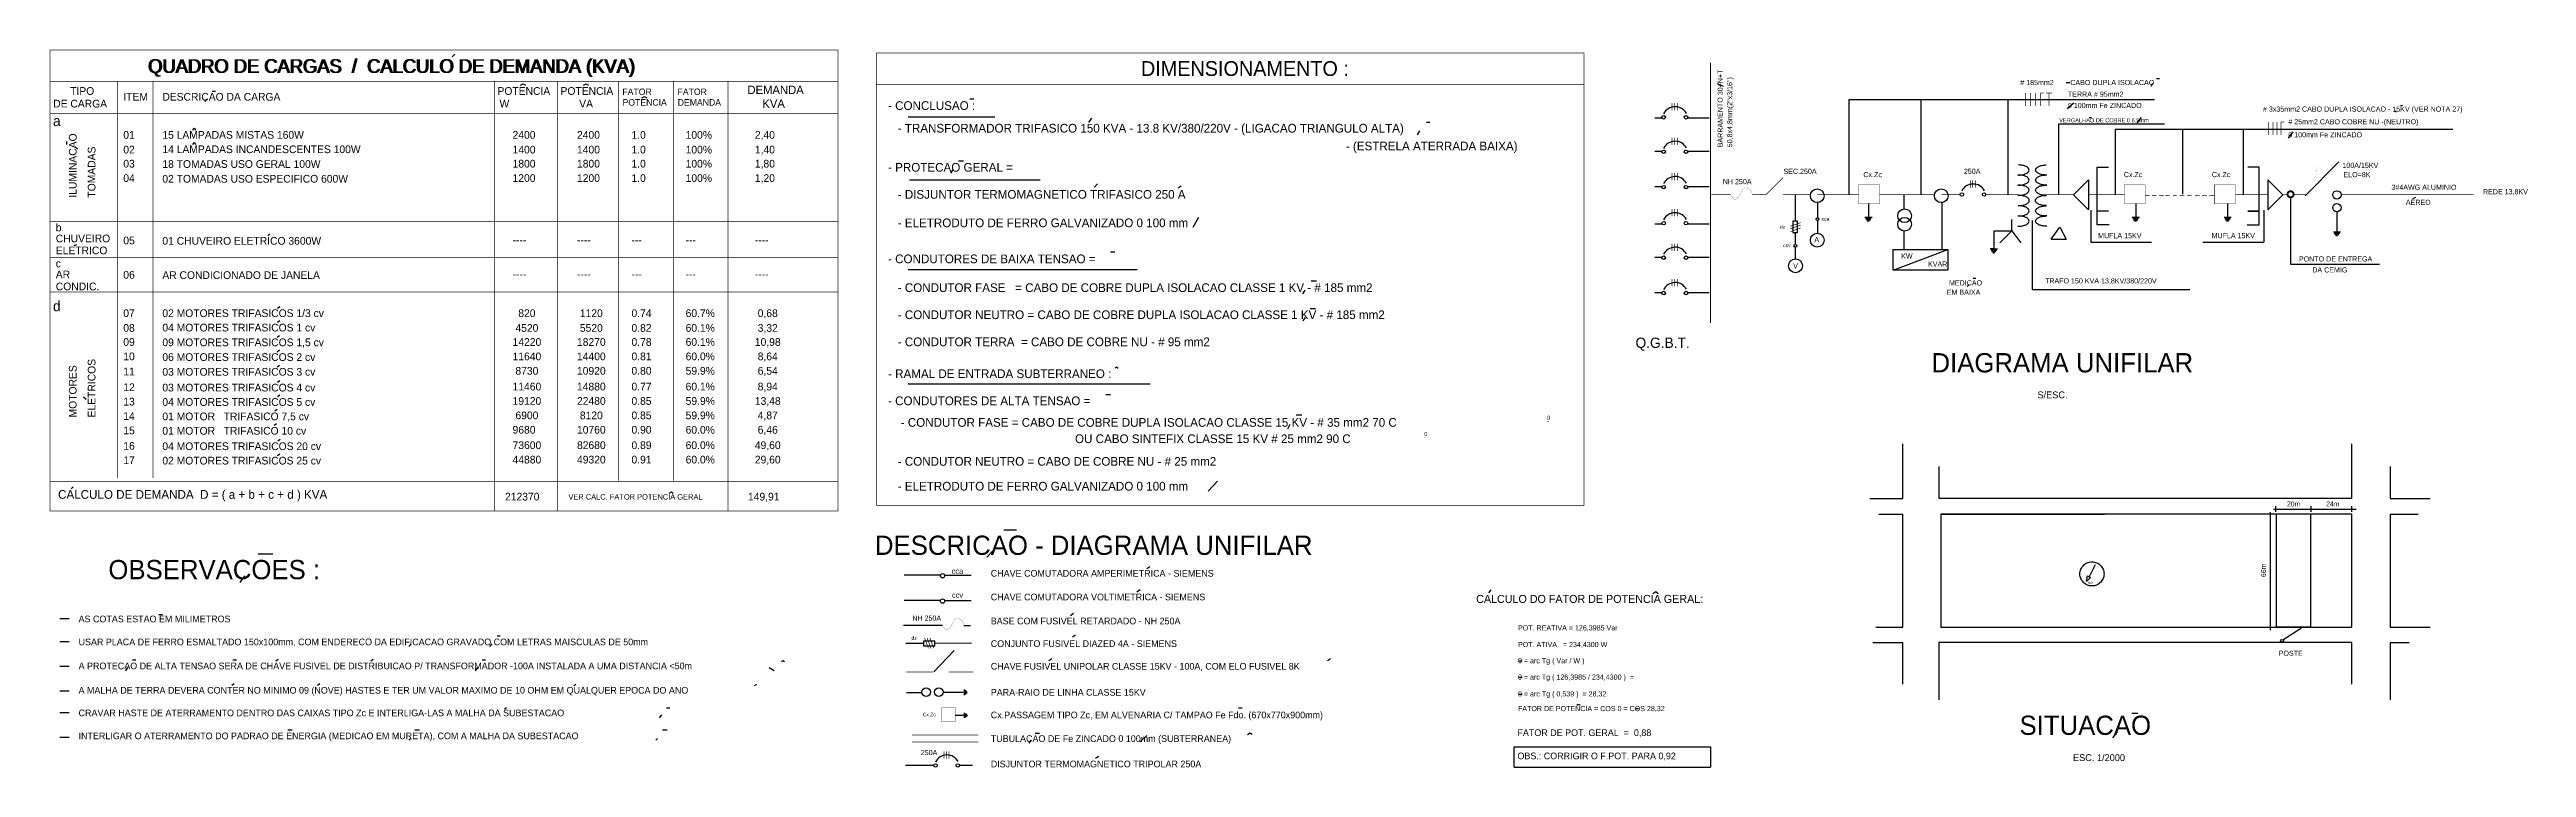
# Model space of a CAD drawing. Extents: x 0.013 to 0.842, y 0.009 to 0.544.
# Drawn here: x 0.013 to 0.735, y 0.335 to 0.544 of the extents above; entities that cross this region are included whole.
import ezdxf

# ---------------------------------------------------------------- set-up
doc = ezdxf.new("R2010")
doc.units = 0
doc.header["$LTSCALE"] = 250
doc.header["$MEASUREMENT"] = 0
doc.linetypes.add('DASHED', pattern=[0.75, 0.5, -0.25])
doc.layers.add('DETALHES-DIVERSOS', color=7, linetype='CONTINUOUS')
doc.styles.add('ROMANS', font='TXT', dxfattribs={"height": 100})

msp = doc.modelspace()

# ---------------------------------------------------------------- texts
at = {"layer": 'DETALHES-DIVERSOS', "style": 'ROMANS'}
for s, height, p in [('QUADRO DE CARGAS  /  CALCULO DE DEMANDA (KVA)', 0.004, (0.04122, 0.53723)), ('QUADRO DE CARGAS  /  CALCULO DE DEMANDA (KVA)', 0.004, (0.04142, 0.53723)), ('QUADRO DE CARGAS  /  CALCULO DE DEMANDA (KVA)', 0.004, (0.04162, 0.53723)), ('DIMENSIONAMENTO :', 0.00432, (0.33113, 0.53634)), ('# 185mm2', 0.0015, (0.58772, 0.53368)), ('CABO DUPLA ISOLACAO', 0.0015, (0.60232, 0.53368)), ('DE CARGA', 0.00225, (0.01369, 0.52714)), ('TIPO ', 0.00225, (0.01864, 0.53083)), ('ITEM', 0.00225, (0.03414, 0.52913)), ('DESCRICAO DA CARGA', 0.00225, (0.04554, 0.52913)), ('POTENCIA', 0.00225, (0.14334, 0.53083)), ('    W', 0.00225, (0.14059, 0.52714)), ('POTENCIA', 0.00225, (0.16174, 0.53083)), ('VA', 0.00225, (0.16719, 0.52714)), ('FATOR', 0.00189, (0.17978, 0.53078)), ('POTENCIA', 0.00189, (0.17983, 0.52768)), ('FATOR', 0.00189, (0.19588, 0.53078)), ('DEMANDA', 0.00189, (0.19593, 0.52768)), ('DEMANDA', 0.002457, (0.21628, 0.53106)), ('KVA', 0.002457, (0.22063, 0.52704)), ('- CONCLUSAO :', 0.002535, (0.25731, 0.52643)), ('TERRA # 95mm2', 0.0015, (0.60162, 0.53028)), ('0 100mm Fe ZINCADO', 0.0015, (0.60162, 0.52698)), ('a', 0.003, (0.01362, 0.52173)), ('   - TRANSFORMADOR TRIFASICO 150 KVA - 13.8 KV/380/220V - (LIGACAO TRIANGULO ALTA)', 0.002535, (0.25731, 0.51983)), ('VERGALHAO DE COBRE 0 6,5mm', 0.0011907, (0.59909, 0.52281)), ('# 3x35mm2 CABO DUPLA ISOLACAO - 15KV (VER NOTA 27)', 0.0015, (0.65854, 0.52593)), ('# 25mm2 CABO COBRE NU -(NEUTRO)', 0.0015, (0.66594, 0.52223)), ('01', 0.00225, (0.03414, 0.51803)), ('02', 0.00225, (0.03414, 0.51373)), ('15 LAMPADAS MISTAS 160W', 0.00225, (0.04554, 0.51803)), ('14 LAMPADAS INCANDESCENTES 100W', 0.00225, (0.04554, 0.51383)), ('2400', 0.00225, (0.14774, 0.51803)), ('1400', 0.00225, (0.14774, 0.51373)), ('2400', 0.00225, (0.16654, 0.51803)), ('1400', 0.00225, (0.16654, 0.51373)), ('1.0', 0.00225, (0.18244, 0.51803)), ('1.0', 0.00225, (0.18244, 0.51373)), ('100%', 0.00225, (0.19824, 0.51803)), ('100%', 0.00225, (0.19824, 0.51373)), ('2,40', 0.00225, (0.21844, 0.51803)), ('1,40', 0.00225, (0.21844, 0.51373)), ('- (ESTRELA ATERRADA BAIXA)', 0.002535, (0.39091, 0.51463)), ('0 100mm Fe ZINCADO', 0.0015, (0.66594, 0.51843)), ('03', 0.00225, (0.03414, 0.50963)), ('04', 0.00225, (0.03414, 0.50543)), ('02 TOMADAS USO ESPECIFICO 600W', 0.00225, (0.04554, 0.50523)), ('18 TOMADAS USO GERAL 100W', 0.00225, (0.04554, 0.50953)), ('1800', 0.00225, (0.14774, 0.50963)), ('1200', 0.00225, (0.14774, 0.50543)), ('1800', 0.00225, (0.16654, 0.50963)), ('1200', 0.00225, (0.16654, 0.50543)), ('1.0', 0.00225, (0.18244, 0.50963)), ('1.0', 0.00225, (0.18244, 0.50543)), ('100%', 0.00225, (0.19824, 0.50963)), ('100%', 0.00225, (0.19824, 0.50543)), ('1,80', 0.00225, (0.21844, 0.50963)), ('1,20', 0.00225, (0.21844, 0.50543)), ('- PROTECAO GERAL =', 0.002535, (0.25731, 0.50843)), ('NH 250A', 0.0015, (0.5009, 0.50478)), ('SEC.250A', 0.0015, (0.51862, 0.50778)), ('Cx.Zc', 0.0015, (0.54194, 0.50683)), ('250A', 0.0015, (0.57127, 0.50778)), ('Cx.Zc', 0.0015, (0.61794, 0.50683)), ('Cx.Zc', 0.0015, (0.64364, 0.50683)), ('100A/15KV', 0.0015, (0.68173, 0.50952)), ('ELO=8K', 0.0015, (0.68203, 0.50682)), ('   - DISJUNTOR TERMOMAGNETICO TRIFASICO 250 A', 0.002535, (0.25731, 0.50053)), ('3#4AWG ALUMINIO', 0.0015, (0.69604, 0.50313)), ('AEREO', 0.0015, (0.70024, 0.49873)), ('REDE 13,8KV', 0.0015, (0.72274, 0.50183)), ('b', 0.00225, (0.01444, 0.49103)), ('   - ELETRODUTO DE FERRO GALVANIZADO 0 100 mm', 0.002535, (0.25731, 0.49223)), ('dz', 0.00105, (0.51757, 0.4918)), ('cca', 0.00105, (0.52973, 0.49414)), ('CHUVEIRO', 0.00225, (0.01444, 0.48783)), ('ELETRICO', 0.00225, (0.01444, 0.48433)), ('05', 0.00225, (0.03414, 0.48723)), ('01 CHUVEIRO ELETRICO 3600W', 0.00225, (0.04554, 0.48713)), ('----', 0.00225, (0.14774, 0.4874)), ('----', 0.00225, (0.16654, 0.4874)), ('---', 0.00225, (0.18244, 0.4874)), ('---', 0.00225, (0.19824, 0.4874)), ('----', 0.00225, (0.21844, 0.4874)), ('- CONDUTORES DE BAIXA TENSAO = ', 0.002535, (0.25731, 0.48173)), ('ccv', 0.00105, (0.51852, 0.48641)), ('A', 0.0015, (0.52764, 0.48783)), ('KW', 0.0015, (0.55296, 0.48307)), ('MUFLA 15KV', 0.0015, (0.61044, 0.48903)), ('MUFLA 15KV', 0.0015, (0.64354, 0.48903)), ('AR', 0.00225, (0.01444, 0.47733)), ('c', 0.00225, (0.01444, 0.48053)), ('06', 0.00225, (0.03414, 0.47723)), ('AR CONDICIONADO DE JANELA', 0.00225, (0.04554, 0.47713)), ('----', 0.00225, (0.14774, 0.47743)), ('----', 0.00225, (0.16654, 0.47743)), ('---', 0.00225, (0.18244, 0.47743)), ('---', 0.00225, (0.19824, 0.47743)), ('----', 0.00225, (0.21844, 0.47743)), ('V', 0.0015, (0.52145, 0.48018)), ('KVAR', 0.0015, (0.5608, 0.48073)), ('TRAFO 150 KVA 13,8KV/380/220V', 0.0015, (0.59494, 0.47583)), ('PONTO DE ENTREGA', 0.0015, (0.66904, 0.48223)), ('DA CEMIG', 0.0015, (0.67294, 0.47903)), ('d', 0.003, (0.01362, 0.46773)), ('CONDIC.', 0.00225, (0.01444, 0.47383)), ('   - CONDUTOR FASE   = CABO DE COBRE DUPLA ISOLACAO CLASSE 1 KV - # 185 mm2', 0.002535, (0.25731, 0.47333)), ('EM BAIXA', 0.0015, (0.56628, 0.47252)), ('MEDICAO', 0.0015, (0.56692, 0.47524)), ('07', 0.00225, (0.03414, 0.46603)), ('08', 0.00225, (0.03414, 0.46173)), ('02 MOTORES TRIFASICOS 1/3 cv', 0.00225, (0.04554, 0.46603)), ('04 MOTORES TRIFASICOS 1 cv', 0.00225, (0.04554, 0.46183)), (' 4520', 0.00225, (0.14774, 0.46173)), ('  820', 0.00225, (0.14774, 0.46603)), (' 5520', 0.00225, (0.16654, 0.46173)), (' 1120', 0.00225, (0.16654, 0.46603)), ('0.74', 0.00225, (0.18244, 0.46603)), ('0.82', 0.00225, (0.18244, 0.46173)), ('60.7%', 0.00225, (0.19824, 0.46603)), ('60.1%', 0.00225, (0.19824, 0.46173)), (' 0,68', 0.00225, (0.21844, 0.46603)), (' 3,32', 0.00225, (0.21844, 0.46173)), ('   - CONDUTOR NEUTRO = CABO DE COBRE DUPLA ISOLACAO CLASSE 1 KV - # 185 mm2', 0.002535, (0.25731, 0.46543)), ('09', 0.00225, (0.03414, 0.45763)), ('10', 0.00225, (0.03414, 0.45343)), ('09 MOTORES TRIFASICOS 1,5 cv', 0.00225, (0.04554, 0.45753)), ('06 MOTORES TRIFASICOS 2 cv', 0.00225, (0.04554, 0.45323)), ('14220', 0.00225, (0.14774, 0.45763)), ('11640', 0.00225, (0.14774, 0.45343)), ('18270', 0.00225, (0.16654, 0.45763)), ('14400', 0.00225, (0.16654, 0.45343)), ('0.78', 0.00225, (0.18244, 0.45763)), ('0.81', 0.00225, (0.18244, 0.45343)), ('60.1%', 0.00225, (0.19824, 0.45763)), ('60.0%', 0.00225, (0.19824, 0.45343)), ('10,98', 0.00225, (0.21844, 0.45763)), (' 8,64', 0.00225, (0.21844, 0.45343)), ('   - CONDUTOR TERRA  = CABO DE COBRE NU - # 95 mm2', 0.002535, (0.25731, 0.45753)), ('Q.G.B.T.', 0.003, (0.47544, 0.45703)), ('DIAGRAMA UNIFILAR', 0.005616, (0.56181, 0.44989)), ('11', 0.00225, (0.03414, 0.44903)), ('03 MOTORES TRIFASICOS 3 cv', 0.00225, (0.04554, 0.44893)), (' 8730', 0.00225, (0.14774, 0.44923)), ('10920', 0.00225, (0.16654, 0.44923)), ('0.80', 0.00225, (0.18244, 0.44923)), ('59.9%', 0.00225, (0.19824, 0.44923)), (' 6,54', 0.00225, (0.21844, 0.44923)), ('- RAMAL DE ENTRADA SUBTERRANEO :', 0.002535, (0.25731, 0.44823)), ('12', 0.00225, (0.03414, 0.44443)), ('13', 0.00225, (0.03414, 0.44023)), ('03 MOTORES TRIFASICOS 4 cv', 0.00225, (0.04554, 0.44433)), ('04 MOTORES TRIFASICOS 5 cv', 0.00225, (0.04554, 0.44013)), ('11460', 0.00225, (0.14774, 0.44463)), ('19120', 0.00225, (0.14774, 0.44043)), ('22480', 0.00225, (0.16654, 0.44043)), ('14880', 0.00225, (0.16654, 0.44463)), ('0.77', 0.00225, (0.18244, 0.44463)), ('0.85', 0.00225, (0.18244, 0.44043)), ('59.9%', 0.00225, (0.19824, 0.44043)), ('60.1%', 0.00225, (0.19824, 0.44463)), ('13,48', 0.00225, (0.21844, 0.44043)), (' 8,94', 0.00225, (0.21844, 0.44463)), ('- CONDUTORES DE ALTA TENSAO = ', 0.002535, (0.25731, 0.44033)), ('S/ESC.', 0.002, (0.59275, 0.44233)), ('14', 0.00225, (0.03414, 0.43603)), ('15', 0.00225, (0.03414, 0.43183)), ('01 MOTOR   TRIFASICO 7,5 cv', 0.00225, (0.04554, 0.43593)), ('01 MOTOR   TRIFASICO 10 cv', 0.00225, (0.04554, 0.43173)), ('9680', 0.00225, (0.14774, 0.43203)), (' 6900', 0.00225, (0.14774, 0.43623)), ('10760', 0.00225, (0.16654, 0.43203)), (' 8120', 0.00225, (0.16654, 0.43623)), ('0.85', 0.00225, (0.18244, 0.43623)), ('0.90', 0.00225, (0.18244, 0.43203)), ('59.9%', 0.00225, (0.19824, 0.43623)), ('60.0%', 0.00225, (0.19824, 0.43203)), (' 4,87', 0.00225, (0.21844, 0.43623)), (' 6,46', 0.00225, (0.21844, 0.43203)), ('   - CONDUTOR FASE = CABO DE COBRE DUPLA ISOLACAO CLASSE 15 KV - # 35 mm2 70 C ', 0.002535, (0.25818, 0.43403)), ('0', 0.0012, (0.44961, 0.43606)), ('-', 0.0012, (0.44963, 0.43517)), ('16', 0.00225, (0.03414, 0.42733)), ('04 MOTORES TRIFASICOS 20 cv', 0.00225, (0.04554, 0.42723)), ('73600', 0.00225, (0.14774, 0.42753)), ('82680', 0.00225, (0.16654, 0.42753)), ('0.89', 0.00225, (0.18244, 0.42753)), ('60.0%', 0.00225, (0.19824, 0.42753)), ('49,60', 0.00225, (0.21844, 0.42753)), ('OU CABO SINTEFIX CLASSE 15 KV # 25 mm2 90 C', 0.002535, (0.31188, 0.42927)), ('-', 0.0012, (0.41371, 0.43042)), ('0', 0.0012, (0.41379, 0.43131)), ('17', 0.00225, (0.03414, 0.42313)), ('02 MOTORES TRIFASICOS 25 cv', 0.00225, (0.04554, 0.42303)), ('44880', 0.00225, (0.14774, 0.42333)), ('49320', 0.00225, (0.16654, 0.42333)), ('0.91', 0.00225, (0.18244, 0.42333)), ('60.0%', 0.00225, (0.19824, 0.42333)), ('29,60', 0.00225, (0.21844, 0.42333)), ('   - CONDUTOR NEUTRO = CABO DE COBRE NU - # 25 mm2', 0.002535, (0.25731, 0.42267)), ('CALCULO DE DEMANDA  D = ( a + b + c + d ) KVA', 0.002535, (0.01511, 0.41303)), ('212370', 0.00225, (0.14554, 0.41253)), ('VER CALC. FATOR POTENCIA GERAL', 0.001575, (0.16403, 0.4128)), ('149,91', 0.00225, (0.21644, 0.41253)), ('   - ELETRODUTO DE FERRO GALVANIZADO 0 100 mm', 0.002535, (0.25731, 0.41543)), ('20m', 0.00144, (0.66555, 0.4108)), ('24m', 0.00144, (0.67699, 0.4108)), ('DESCRICAO - DIAGRAMA UNIFILAR', 0.005616, (0.25349, 0.39667)), ('OBSERVACOES :', 0.005616, (0.02979, 0.38957)), ('cca', 0.001575, (0.27588, 0.39115)), ('CHAVE COMUTADORA AMPERIMETRICA - SIEMENS', 0.00195, (0.28729, 0.39031)), ('ccv', 0.001575, (0.27596, 0.38415)), ('CHAVE COMUTADORA VOLTIMETRICA - SIEMENS', 0.00195, (0.28729, 0.38341)), ('CALCULO DO FATOR DE POTENCIA GERAL:', 0.00234, (0.42894, 0.38265)), ('N.M.', 0.0006, (0.60741, 0.38828)), ('AS COTAS ESTAO EM MILIMETROS', 0.00195, (0.02109, 0.37701)), ('NH 250A', 0.0015, (0.2644, 0.37748)), ('BASE COM FUSIVEL RETARDADO - NH 250A', 0.00195, (0.28729, 0.37641)), ('POT. REATIVA = 126,3985 Var', 0.0015, (0.44114, 0.37463)), ('USAR PLACA DE FERRO ESMALTADO 150x100mm, COM ENDERECO DA EDIFICACAO GRAVADO COM LETRAS MAISCULAS DE 50mm', 0.00195, (0.02109, 0.37031)), ('dz', 0.00105, (0.26415, 0.3719)), ('CONJUNTO FUSIVEL DIAZED 4A - SIEMENS', 0.00195, (0.28729, 0.36981)), ('POT. ATIVA   = 234,4300 W', 0.0015, (0.44114, 0.36978)), ('POSTE ', 0.0015, (0.66314, 0.36723)), ('A PROTECAO DE ALTA TENSAO SERA DE CHAVE FUSIVEL DE DISTRIBUICAO P/ TRANSFORMADOR -100A INSTALADA A UMA DISTANCIA <50m', 0.00195, (0.02109, 0.36331)), ('CHAVE FUSIVEL UNIPOLAR CLASSE 15KV - 100A, COM ELO FUSIVEL 8K', 0.00195, (0.28729, 0.36321)), ('0 = arc Tg ( Var / W )', 0.0015, (0.44114, 0.36506)), ('0 = arc Tg ( 126,3985 / 234,4300 )  = ', 0.0015, (0.44114, 0.36028)), ('A MALHA DE TERRA DEVERA CONTER NO MINIMO 09 (NOVE) HASTES E TER UM VALOR MAXIMO DE 10 OHM EM QUALQUER EPOCA DO ANO', 0.00195, (0.02109, 0.35621)), ('PARA-RAIO DE LINHA CLASSE 15KV', 0.00195, (0.28729, 0.35561)), ('0 = arc Tg ( 0,539 )  = 28,32', 0.0015, (0.44114, 0.35539)), ('CRAVAR HASTE DE ATERRAMENTO DENTRO DAS CAIXAS TIPO Zc E INTERLIGA-LAS A MALHA DA SUBESTACAO', 0.00195, (0.02109, 0.34961)), ('Cx.Zc', 0.00105, (0.26745, 0.34959)), ('Cx.PASSAGEM TIPO Zc, EM ALVENARIA C/ TAMPAO Fe Fdo. (670x770x900mm)', 0.00195, (0.28729, 0.34901)), ('FATOR DE POTENCIA = COS 0 = COS 28,32', 0.0015, (0.44114, 0.3511)), ('SITUACAO', 0.005616, (0.5875, 0.34417)), ('INTERLIGAR O ATERRAMENTO DO PADRAO DE ENERGIA (MEDICAO EM MURETA), COM A MALHA DA SUBESTACAO', 0.00195, (0.02109, 0.34291)), ('250A', 0.0015, (0.26687, 0.33828)), ('TUBULACAO DE Fe ZINCADO 0 100mm (SUBTERRANEA)', 0.00195, (0.28729, 0.34211)), ('FATOR DE POT. GERAL  =  0,88', 0.00195, (0.44099, 0.34383)), ('DISJUNTOR TERMOMAGNETICO TRIPOLAR 250A', 0.00195, (0.28729, 0.33471)), ('OBS.: CORRIGIR O F.POT. PARA 0,92', 0.00195, (0.44099, 0.33707)), ('ESC. 1/2000', 0.002, (0.60312, 0.33654))]:
    msp.add_text(s, height=height, dxfattribs=at).set_placement(p)
for s, height, p in [('BARRAMENTO 30+N+T', 0.0015, (0.50089, 0.51552)), ('50,8x4,8mm(2"x3/16")', 0.0015, (0.50369, 0.51552)), ('ILUMINACAO', 0.00225, (0.02052, 0.50086)), ('TOMADAS', 0.00225, (0.02602, 0.50086)), ('MOTORES', 0.00225, (0.02052, 0.43676)), ('ELETRICOS', 0.00225, (0.02602, 0.43676)), ('66m', 0.00144, (0.65941, 0.39021))]:
    msp.add_text(s, height=height, rotation=90, dxfattribs=at).set_placement(p)

# ---------------------------------------------------------------- linework, layer by layer
at = {"layer": 'DETALHES-DIVERSOS'}
for p, q in [((0.13012, 0.54193), (0.13087, 0.54268)), ((0.62744, 0.53563), (0.62834, 0.53563)), ((0.05842, 0.52953), (0.05792, 0.52893)), ((0.06012, 0.53193), (0.06102, 0.53193)), ((0.15002, 0.53363), (0.15082, 0.53403)), ((0.15082, 0.53403), (0.15152, 0.53363)), ((0.16842, 0.53363), (0.16922, 0.53403)), ((0.16922, 0.53403), (0.16992, 0.53363)), ((0.18542, 0.52993), (0.18622, 0.53033)), ((0.18622, 0.53033), (0.18692, 0.52993)), ((0.28122, 0.52963), (0.28232, 0.52963)), ((0.49922, 0.53413), (0.501, 0.5334)), ((0.53774, 0.50173), (0.53774, 0.52943)), ((0.53774, 0.52943), (0.62694, 0.52943)), ((0.55884, 0.50173), (0.55884, 0.52943)), ((0.58414, 0.50173), (0.58414, 0.52943)), ((0.60114, 0.53443), (0.60214, 0.53443)), ((0.60334, 0.52843), (0.60144, 0.52673)), ((0.62634, 0.53413), (0.62584, 0.53323)), ((0.69869, 0.52773), (0.69929, 0.52773)), ((0.05442, 0.52053), (0.05482, 0.52123)), ((0.05482, 0.52123), (0.05522, 0.52053)), ((0.26322, 0.52443), (0.28852, 0.52443)), ((0.31592, 0.52273), (0.31682, 0.52403)), ((0.41444, 0.52284), (0.41544, 0.52284)), ((0.48304, 0.52403), (0.48104, 0.52403)), ((0.49694, 0.52403), (0.49054, 0.52403)), ((0.59894, 0.51713), (0.59894, 0.52234)), ((0.59894, 0.52234), (0.6298, 0.52234)), ((0.60779, 0.52427), (0.60854, 0.52427)), ((0.61554, 0.50183), (0.61554, 0.52083)), ((0.61554, 0.52083), (0.71394, 0.52083)), ((0.62298, 0.52423), (0.62171, 0.52264)), ((0.63514, 0.50183), (0.63514, 0.52083)), ((0.65284, 0.50183), (0.65284, 0.52083)), ((0.69737, 0.52617), (0.69714, 0.5258)), ((0.01762, 0.51633), (0.01762, 0.51723)), ((0.02012, 0.51563), (0.02082, 0.51513)), ((0.05442, 0.51633), (0.05482, 0.51703)), ((0.05482, 0.51703), (0.05522, 0.51633)), ((0.41242, 0.52033), (0.41172, 0.51913)), ((0.48304, 0.51433), (0.48104, 0.51433)), ((0.49694, 0.51433), (0.49054, 0.51433)), ((0.59894, 0.50183), (0.59894, 0.51713)), ((0.66724, 0.52003), (0.66594, 0.51823)), ((0.26362, 0.50603), (0.30172, 0.50603)), ((0.27612, 0.50883), (0.27552, 0.50803)), ((0.27792, 0.51163), (0.27932, 0.51163)), ((0.60328, 0.50167), (0.60765, 0.50604)), ((0.60765, 0.50604), (0.60765, 0.4974)), ((0.61019, 0.50977), (0.6135, 0.50977)), ((0.61019, 0.4969), (0.61019, 0.50977)), ((0.65743, 0.50974), (0.65411, 0.50974)), ((0.65743, 0.49686), (0.65743, 0.50974)), ((0.66434, 0.50163), (0.65996, 0.506)), ((0.65996, 0.506), (0.65996, 0.49736)), ((0.67085, 0.50139), (0.68072, 0.51126)), ((0.31752, 0.50393), (0.31842, 0.50483)), ((0.34202, 0.50373), (0.34282, 0.50433)), ((0.48304, 0.50403), (0.48104, 0.50403)), ((0.49694, 0.50403), (0.49054, 0.50403)), ((0.52207, 0.50179), (0.52207, 0.49397)), ((0.52855, 0.4995), (0.52855, 0.49485)), ((0.54343, 0.49913), (0.54343, 0.49518)), ((0.55378, 0.50158), (0.55378, 0.49753)), ((0.56479, 0.49941), (0.56479, 0.48573)), ((0.60328, 0.50167), (0.60765, 0.4973)), ((0.62143, 0.49913), (0.62143, 0.49518)), ((0.64823, 0.49913), (0.64823, 0.49518)), ((0.66434, 0.50163), (0.65996, 0.49726)), ((0.66654, 0.50063), (0.66654, 0.48143)), ((0.70224, 0.50063), (0.70314, 0.50103)), ((0.34792, 0.49503), (0.34622, 0.49213)), ((0.48304, 0.49313), (0.48104, 0.49313)), ((0.49694, 0.49313), (0.49054, 0.49313)), ((0.52207, 0.49397), (0.52138, 0.49397)), ((0.52138, 0.49397), (0.52138, 0.49065)), ((0.52271, 0.49397), (0.52194, 0.49397)), ((0.52271, 0.49065), (0.52271, 0.49397)), ((0.52855, 0.49422), (0.52855, 0.49048)), ((0.54238, 0.49518), (0.54448, 0.49518)), ((0.54258, 0.49479), (0.54424, 0.49479)), ((0.54281, 0.4944), (0.54402, 0.4944)), ((0.54307, 0.49407), (0.54364, 0.49407)), ((0.58522, 0.49125), (0.58522, 0.49452)), ((0.59124, 0.49423), (0.59124, 0.47403)), ((0.59676, 0.4887), (0.59923, 0.49227)), ((0.59923, 0.49227), (0.60109, 0.48878)), ((0.60834, 0.49723), (0.60834, 0.48783)), ((0.6135, 0.4969), (0.61019, 0.4969)), ((0.61019, 0.49293), (0.61019, 0.4969)), ((0.61364, 0.49293), (0.61019, 0.49293)), ((0.62038, 0.49518), (0.62248, 0.49518)), ((0.62058, 0.49479), (0.62224, 0.49479)), ((0.62081, 0.4944), (0.62202, 0.4944)), ((0.62107, 0.49407), (0.62164, 0.49407)), ((0.64718, 0.49518), (0.64928, 0.49518)), ((0.64738, 0.49479), (0.64904, 0.49479)), ((0.64761, 0.4944), (0.64882, 0.4944)), ((0.64787, 0.49407), (0.64844, 0.49407)), ((0.65397, 0.49289), (0.65743, 0.49289)), ((0.65743, 0.49686), (0.65411, 0.49686)), ((0.65411, 0.49686), (0.65743, 0.49686)), ((0.65743, 0.49289), (0.65743, 0.49686)), ((0.65884, 0.49723), (0.65884, 0.48783)), ((0.68013, 0.49669), (0.68013, 0.49088)), ((0.01982, 0.48693), (0.02062, 0.48723)), ((0.07632, 0.48973), (0.07692, 0.49033)), ((0.32222, 0.48503), (0.32352, 0.48503)), ((0.52138, 0.49065), (0.52271, 0.49065)), ((0.52207, 0.49066), (0.52207, 0.48729)), ((0.52207, 0.48656), (0.52207, 0.48279)), ((0.55059, 0.48573), (0.56661, 0.48573)), ((0.55059, 0.47969), (0.55059, 0.48573)), ((0.55059, 0.47969), (0.56661, 0.48573)), ((0.55378, 0.49107), (0.55378, 0.48573)), ((0.56661, 0.48573), (0.56661, 0.47969)), ((0.58003, 0.48588), (0.57898, 0.48588)), ((0.57898, 0.48588), (0.58108, 0.48588)), ((0.57918, 0.48549), (0.58084, 0.48549)), ((0.57941, 0.4851), (0.58062, 0.4851)), ((0.57967, 0.48477), (0.58024, 0.48477)), ((0.58524, 0.49109), (0.58003, 0.49109)), ((0.58003, 0.49109), (0.58003, 0.48588)), ((0.58173, 0.4877), (0.58522, 0.49119)), ((0.58522, 0.49119), (0.58789, 0.4877)), ((0.59676, 0.48878), (0.60109, 0.48878)), ((0.60834, 0.48783), (0.62604, 0.48783)), ((0.64104, 0.48783), (0.65874, 0.48783)), ((0.67908, 0.49088), (0.68118, 0.49088)), ((0.67928, 0.49049), (0.68094, 0.49049)), ((0.67951, 0.4901), (0.68072, 0.4901)), ((0.67977, 0.48977), (0.68034, 0.48977)), ((0.26322, 0.47993), (0.33002, 0.47993)), ((0.48304, 0.48343), (0.48104, 0.48343)), ((0.49694, 0.48343), (0.49054, 0.48343)), ((0.56661, 0.47969), (0.55059, 0.47969)), ((0.57394, 0.47734), (0.57478, 0.47734)), ((0.66654, 0.48143), (0.69254, 0.48143)), ((0.37892, 0.47383), (0.37822, 0.47283)), ((0.38082, 0.47663), (0.38232, 0.47663)), ((0.48304, 0.47313), (0.48104, 0.47313)), ((0.49694, 0.47313), (0.49054, 0.47313)), ((0.57282, 0.47548), (0.57226, 0.47492)), ((0.59124, 0.47403), (0.63724, 0.47403)), ((0.07912, 0.46863), (0.07982, 0.46913)), ((0.07912, 0.46453), (0.07982, 0.46503)), ((0.37902, 0.46593), (0.37832, 0.46493)), ((0.38052, 0.46853), (0.38202, 0.46853)), ((0.07902, 0.46013), (0.07972, 0.46063)), ((0.07902, 0.45593), (0.07972, 0.45643)), ((0.07902, 0.45153), (0.07972, 0.45203)), ((0.32362, 0.45113), (0.32402, 0.45153)), ((0.32402, 0.45153), (0.32442, 0.45113)), ((0.02332, 0.44203), (0.02252, 0.44263)), ((0.07912, 0.44703), (0.07982, 0.44753)), ((0.07912, 0.44283), (0.07982, 0.44333)), ((0.26322, 0.44653), (0.33382, 0.44653)), ((0.32084, 0.44347), (0.3222, 0.44347)), ((0.07812, 0.43453), (0.07882, 0.43503)), ((0.07832, 0.43863), (0.07902, 0.43913)), ((0.37455, 0.43473), (0.37385, 0.43333)), ((0.37639, 0.43753), (0.37809, 0.43753)), ((0.07922, 0.42993), (0.07992, 0.43043)), ((0.55346, 0.41309), (0.55346, 0.42909)), ((0.68451, 0.41314), (0.68451, 0.42909)), ((0.07912, 0.42563), (0.07982, 0.42613)), ((0.56396, 0.42249), (0.56396, 0.41319)), ((0.69566, 0.42249), (0.69566, 0.41309)), ((0.01892, 0.41593), (0.01952, 0.41653)), ((0.1934, 0.4147), (0.1941, 0.4151)), ((0.1941, 0.4151), (0.1946, 0.4147)), ((0.35342, 0.41813), (0.35072, 0.41523)), ((0.54381, 0.41309), (0.55346, 0.41309)), ((0.56396, 0.41319), (0.68451, 0.41319)), ((0.69566, 0.41309), (0.70731, 0.41309)), ((0.54641, 0.40859), (0.55346, 0.40859)), ((0.55346, 0.37559), (0.55346, 0.40859)), ((0.68451, 0.40859), (0.56451, 0.40859)), ((0.56451, 0.40859), (0.61231, 0.40859)), ((0.56451, 0.40859), (0.56451, 0.37559)), ((0.66068, 0.40914), (0.66068, 0.37472)), ((0.66158, 0.41), (0.68578, 0.41)), ((0.66229, 0.40927), (0.66229, 0.41088)), ((0.66246, 0.37559), (0.66246, 0.40864)), ((0.67246, 0.40864), (0.67246, 0.37559)), ((0.67264, 0.40927), (0.67264, 0.41088)), ((0.68445, 0.40927), (0.68445, 0.41088)), ((0.68451, 0.37559), (0.68451, 0.40859)), ((0.69566, 0.40859), (0.70381, 0.40859)), ((0.69566, 0.40859), (0.69566, 0.37559)), ((0.28784, 0.39773), (0.28614, 0.39603)), ((0.29114, 0.40393), (0.29484, 0.40393)), ((0.06954, 0.39053), (0.06814, 0.38863)), ((0.07354, 0.39693), (0.07774, 0.39693)), ((0.27264, 0.39073), (0.26204, 0.39073)), ((0.27384, 0.39073), (0.28154, 0.39073)), ((0.33284, 0.39273), (0.33374, 0.39333)), ((0.60709, 0.38892), (0.60737, 0.39052)), ((0.60737, 0.39052), (0.60821, 0.39004)), ((0.60962, 0.39377), (0.60781, 0.39028)), ((0.27264, 0.38333), (0.26204, 0.38333)), ((0.27384, 0.38333), (0.28154, 0.38333)), ((0.32994, 0.38593), (0.33084, 0.38653)), ((0.43264, 0.38563), (0.43334, 0.38643)), ((0.48054, 0.38543), (0.48134, 0.38603)), ((0.48134, 0.38603), (0.48204, 0.38543)), ((0.60709, 0.38892), (0.60823, 0.39003)), ((0.60716, 0.38901), (0.60713, 0.38896)), ((0.01564, 0.37813), (0.01834, 0.37813)), ((0.04454, 0.37933), (0.04554, 0.37933)), ((0.27324, 0.37603), (0.26184, 0.37603)), ((0.27944, 0.37603), (0.28134, 0.37603)), ((0.31054, 0.37903), (0.31144, 0.37963)), ((0.01564, 0.37143), (0.01834, 0.37143)), ((0.11804, 0.37073), (0.11744, 0.36993)), ((0.14164, 0.37073), (0.14104, 0.36993)), ((0.14324, 0.37303), (0.14414, 0.37303)), ((0.26254, 0.37093), (0.26754, 0.37093)), ((0.26761, 0.37151), (0.26761, 0.37074)), ((0.27092, 0.37151), (0.26761, 0.37151)), ((0.26761, 0.37087), (0.26761, 0.37017)), ((0.26761, 0.37017), (0.27092, 0.37017)), ((0.27068, 0.36258), (0.27664, 0.36876)), ((0.27092, 0.37017), (0.27092, 0.37151)), ((0.27094, 0.37093), (0.28164, 0.37103)), ((0.31114, 0.37273), (0.31204, 0.37333)), ((0.55346, 0.37104), (0.54471, 0.37104)), ((0.54561, 0.37559), (0.55346, 0.37559)), ((0.55346, 0.35894), (0.55346, 0.37104)), ((0.68451, 0.37109), (0.56396, 0.37109)), ((0.56396, 0.37109), (0.56396, 0.35444)), ((0.56451, 0.37559), (0.61926, 0.37559)), ((0.61926, 0.37559), (0.68451, 0.37559)), ((0.67246, 0.37559), (0.66246, 0.37559)), ((0.68451, 0.35894), (0.68451, 0.37109)), ((0.69566, 0.37559), (0.70731, 0.37559)), ((0.69566, 0.37104), (0.69566, 0.35444)), ((0.70121, 0.37104), (0.69566, 0.37104)), ((0.01564, 0.36423), (0.01834, 0.36423)), ((0.03534, 0.36373), (0.03474, 0.36283)), ((0.03684, 0.36603), (0.03784, 0.36603)), ((0.06614, 0.36603), (0.06714, 0.36603)), ((0.07864, 0.36573), (0.07934, 0.36623)), ((0.10634, 0.36573), (0.10704, 0.36623)), ((0.13744, 0.36373), (0.13684, 0.36283)), ((0.13884, 0.36603), (0.13984, 0.36603)), ((0.22264, 0.36383), (0.22404, 0.36293)), ((0.22623, 0.36551), (0.22663, 0.36587)), ((0.22663, 0.36587), (0.22707, 0.36555)), ((0.30424, 0.36583), (0.30514, 0.36643)), ((0.38554, 0.36583), (0.38644, 0.36643)), ((0.44134, 0.36573), (0.44234, 0.36573)), ((0.01564, 0.35703), (0.01834, 0.35703)), ((0.06584, 0.35863), (0.06654, 0.35913)), ((0.09084, 0.35863), (0.09154, 0.35913)), ((0.16564, 0.35853), (0.16624, 0.35893)), ((0.21838, 0.35853), (0.21898, 0.35893)), ((0.26724, 0.35643), (0.26274, 0.35643)), ((0.27338, 0.35663), (0.27919, 0.35663)), ((0.27958, 0.35578), (0.27958, 0.35743)), ((0.27997, 0.356), (0.27997, 0.35721)), ((0.2803, 0.35626), (0.2803, 0.35684)), ((0.44134, 0.36103), (0.44234, 0.36103)), ((0.44134, 0.35603), (0.44234, 0.35603)), ((0.01564, 0.35073), (0.01834, 0.35073)), ((0.14535, 0.35176), (0.14595, 0.35216)), ((0.19116, 0.35003), (0.19056, 0.34913)), ((0.19262, 0.35203), (0.19362, 0.35203)), ((0.27687, 0.34989), (0.27964, 0.34989)), ((0.27964, 0.34915), (0.27964, 0.35062)), ((0.27991, 0.34929), (0.27991, 0.35045)), ((0.28018, 0.34945), (0.28018, 0.3503)), ((0.28041, 0.34963), (0.28041, 0.35004)), ((0.35954, 0.35203), (0.36064, 0.35203)), ((0.45834, 0.35283), (0.45874, 0.35313)), ((0.45874, 0.35313), (0.45924, 0.35283)), ((0.47544, 0.35183), (0.47634, 0.35183)), ((0.62027, 0.35053), (0.62207, 0.35053)), ((0.01564, 0.34353), (0.01834, 0.34353)), ((0.08214, 0.34563), (0.08344, 0.34563)), ((0.11804, 0.34323), (0.11744, 0.34263)), ((0.11924, 0.34563), (0.12054, 0.34563)), ((0.19004, 0.34313), (0.18954, 0.34263)), ((0.19154, 0.34563), (0.19284, 0.34563)), ((0.29894, 0.34263), (0.29844, 0.34173)), ((0.30024, 0.34463), (0.30154, 0.34463)), ((0.33284, 0.34403), (0.33084, 0.34213)), ((0.36224, 0.34433), (0.36294, 0.34473)), ((0.36294, 0.34473), (0.36354, 0.34443)), ((0.44002, 0.33476), (0.44002, 0.34067)), ((0.44002, 0.34067), (0.4973, 0.34067)), ((0.4973, 0.34067), (0.4973, 0.33476)), ((0.61598, 0.34511), (0.61468, 0.34333)), ((0.27064, 0.33523), (0.26244, 0.33523)), ((0.28194, 0.33523), (0.27814, 0.33523)), ((0.31788, 0.33735), (0.31878, 0.33795)), ((0.44002, 0.33476), (0.4973, 0.33476))]:
    msp.add_line(p, q, dxfattribs=at)
at = {"layer": 'DETALHES-DIVERSOS', "linetype": 'DASHED'}
msp.add_line((0.66431, 0.37194), (0.66981, 0.37544), dxfattribs=at)
at = {"layer": 'DETALHES-DIVERSOS', "const_width": 0.0002}
for points in [[(0.01272, 0.54393), (0.24272, 0.54393), (0.24272, 0.40943), (0.01272, 0.40943)], [(0.25392, 0.54303), (0.46042, 0.54303), (0.46042, 0.41113), (0.25392, 0.41113)]]:
    msp.add_lwpolyline(points, close=True, dxfattribs=at)
at = {"layer": 'DETALHES-DIVERSOS', "linetype": 'DASHED', "const_width": 0.00002}
msp.add_lwpolyline([(0.4677, 0.54339), (0.53344, 0.54339), (0.53344, 0.45407), (0.4677, 0.45407)], close=True, dxfattribs=at)
at = {"layer": 'DETALHES-DIVERSOS'}
for points, const_width in [([(0.49732, 0.54024), (0.49732, 0.46433)], 0.0002), ([(0.01272, 0.53473), (0.24262, 0.53473)], 0.0002), ([(0.03252, 0.53473), (0.03252, 0.41913)], 0.0002), ([(0.04282, 0.53473), (0.04282, 0.41913)], 0.0002), ([(0.14242, 0.53473), (0.14242, 0.40953)], 0.0002), ([(0.16082, 0.53473), (0.16082, 0.40953)], 0.0002), ([(0.17862, 0.53473), (0.17862, 0.41833)], 0.0002), ([(0.19462, 0.53473), (0.19462, 0.41833)], 0.0002), ([(0.21062, 0.53473), (0.21062, 0.40943)], 0.0002), ([(0.25392, 0.53383), (0.46032, 0.53383)], 0.0002), ([(0.48613, 0.52842), (0.48613, 0.52628)], 0.0002), ([(0.48686, 0.52842), (0.48686, 0.52628)], 0.0002), ([(0.48761, 0.52842), (0.48761, 0.52628)], 0.0002), ([(0.58934, 0.52753), (0.58934, 0.53133)], 0.0002), ([(0.59074, 0.52753), (0.59074, 0.53133)], 0.0002), ([(0.59214, 0.52753), (0.59214, 0.53133)], 0.0002), ([(0.59364, 0.53133), (0.59354, 0.53133), (0.59454, 0.53133)], 0.0002), ([(0.59364, 0.52753), (0.59364, 0.53133)], 0.0002), ([(0.59524, 0.53133), (0.59694, 0.53133)], 0.0002), ([(0.59614, 0.52753), (0.59614, 0.53133)], 0.0002), ([(0.01272, 0.52533), (0.24262, 0.52533)], 0.0002), ([(0.66014, 0.51913), (0.66014, 0.52293)], 0.0002), ([(0.66144, 0.51913), (0.66144, 0.52293)], 0.0002), ([(0.66264, 0.51913), (0.66264, 0.52293)], 0.0002), ([(0.66384, 0.52293), (0.66374, 0.52293), (0.66474, 0.52293)], 0.0002), ([(0.66384, 0.51913), (0.66384, 0.52293)], 0.0002), ([(0.48613, 0.51836), (0.48613, 0.51621)], 0.0002), ([(0.48686, 0.51836), (0.48686, 0.51621)], 0.0002), ([(0.48761, 0.51836), (0.48761, 0.51621)], 0.0002), ([(0.48613, 0.50806), (0.48613, 0.50591)], 0.0002), ([(0.48686, 0.50806), (0.48686, 0.50591)], 0.0002), ([(0.48761, 0.50806), (0.48761, 0.50591)], 0.0002), ([(0.51353, 0.5017), (0.5185, 0.50667)], 0.0002), ([(0.57312, 0.50589), (0.57312, 0.50375)], 0.0002), ([(0.57385, 0.50589), (0.57385, 0.50375)], 0.0002), ([(0.5746, 0.50589), (0.5746, 0.50375)], 0.0002), ([(0.67089, 0.50151), (0.67173, 0.50159), (0.67243, 0.50171), (0.673, 0.50186), (0.67346, 0.50205), (0.67381, 0.50226), (0.67408, 0.5025), (0.67428, 0.50276), (0.67444, 0.50304), (0.67456, 0.50332), (0.67464, 0.50362), (0.6747, 0.50393), (0.67473, 0.50426), (0.67474, 0.50461), (0.67473, 0.50498), (0.67469, 0.50536), (0.67464, 0.50578), (0.67457, 0.50621), (0.6745, 0.50666), (0.67442, 0.50712), (0.67435, 0.50758), (0.6743, 0.50802), (0.67427, 0.50844), (0.67426, 0.50883), (0.67429, 0.50918), (0.67435, 0.50948), (0.67446, 0.50974), (0.67461, 0.50995), (0.6748, 0.51012), (0.67503, 0.51025), (0.6753, 0.51035), (0.67561, 0.51043), (0.67596, 0.51048), (0.67634, 0.5105), (0.67675, 0.5105), (0.67718, 0.51048), (0.67762, 0.51043), (0.67805, 0.51034), (0.67847, 0.51022), (0.67887, 0.51006), (0.67923, 0.50987)], 0.000008), ([(0.50318, 0.50168), (0.49752, 0.50168)], 0.0002), ([(0.50331, 0.50156), (0.50351, 0.50123), (0.50369, 0.50096), (0.50386, 0.50075), (0.50402, 0.50059), (0.50417, 0.50048), (0.50431, 0.50042), (0.50446, 0.5004), (0.50461, 0.50042), (0.50476, 0.50047), (0.50492, 0.50055), (0.50508, 0.50066), (0.50523, 0.5008), (0.50539, 0.50095), (0.50554, 0.50113), (0.50568, 0.50132), (0.50582, 0.50152), (0.50594, 0.50173), (0.50606, 0.50195), (0.50616, 0.50216), (0.50627, 0.50238), (0.50637, 0.50258), (0.50647, 0.50278), (0.50657, 0.50297), (0.50667, 0.50313), (0.50677, 0.50328), (0.50688, 0.5034), (0.507, 0.5035), (0.50711, 0.50359), (0.50723, 0.50366), (0.50735, 0.5037), (0.50747, 0.50374), (0.50759, 0.50375), (0.50771, 0.50375), (0.50783, 0.50374), (0.50796, 0.50371), (0.50808, 0.50367), (0.50821, 0.50361), (0.50834, 0.50354), (0.50847, 0.50346), (0.5086, 0.50336), (0.50874, 0.50325), (0.50888, 0.50312), (0.50902, 0.50297), (0.50915, 0.50279), (0.50927, 0.50258), (0.50937, 0.50233), (0.50946, 0.50204), (0.50952, 0.5017)], 0.00005), ([(0.5134, 0.50168), (0.50952, 0.50168)], 0.0002), ([(0.5265, 0.50168), (0.5185, 0.50168)], 0.0002), ([(0.54048, 0.50168), (0.5285, 0.50168)], 0.0002), ([(0.54055, 0.50468), (0.54666, 0.50468)], 0.000128), ([(0.54064, 0.50468), (0.54064, 0.49903), (0.54666, 0.49903), (0.54666, 0.50468)], 0.000128), ([(0.56281, 0.50168), (0.54662, 0.50168)], 0.0002), ([(0.57014, 0.50168), (0.56477, 0.50168)], 0.0002), ([(0.58744, 0.50168), (0.57749, 0.50168)], 0.0002), ([(0.60324, 0.50168), (0.59502, 0.50168)], 0.0002), ([(0.61814, 0.50168), (0.60757, 0.50168)], 0.0002), ([(0.61805, 0.50468), (0.62416, 0.50468)], 0.000128), ([(0.61814, 0.50468), (0.61814, 0.49903), (0.62416, 0.49903), (0.62416, 0.50468)], 0.000128), ([(0.62411, 0.50157), (0.62551, 0.50157)], 0.0002), ([(0.62621, 0.50157), (0.62751, 0.50157)], 0.0002), ([(0.62821, 0.50157), (0.62955, 0.50157)], 0.0002), ([(0.63005, 0.50157), (0.63135, 0.50157)], 0.0002), ([(0.63225, 0.50157), (0.63335, 0.50157)], 0.0002), ([(0.63425, 0.50157), (0.63564, 0.50157)], 0.0002), ([(0.63634, 0.50157), (0.63774, 0.50157)], 0.0002), ([(0.63869, 0.50157), (0.64008, 0.50157)], 0.0002), ([(0.64078, 0.50157), (0.64218, 0.50157)], 0.0002), ([(0.64288, 0.50157), (0.64428, 0.50157)], 0.0002), ([(0.64435, 0.50468), (0.65045, 0.50468)], 0.000128), ([(0.64444, 0.50468), (0.64444, 0.49903), (0.65045, 0.49903), (0.65045, 0.50468)], 0.000128), ([(0.65996, 0.50168), (0.65061, 0.50168)], 0.0002), ([(0.66609, 0.50168), (0.66415, 0.50168)], 0.0002), ([(0.67127, 0.50168), (0.66719, 0.50168)], 0.0002), ([(0.72, 0.50168), (0.6814, 0.50168)], 0.0002), ([(0.01272, 0.49383), (0.24262, 0.49383)], 0.0002), ([(0.48613, 0.49752), (0.48613, 0.49538)], 0.0002), ([(0.48686, 0.49752), (0.48686, 0.49538)], 0.0002), ([(0.48761, 0.49752), (0.48761, 0.49538)], 0.0002), ([(0.52063, 0.49248), (0.52364, 0.49358)], 0.0002), ([(0.52063, 0.49176), (0.52364, 0.49285)], 0.0002), ([(0.52063, 0.49094), (0.52364, 0.49204)], 0.0002), ([(0.48613, 0.48746), (0.48613, 0.48531)], 0.0002), ([(0.48686, 0.48746), (0.48686, 0.48531)], 0.0002), ([(0.48761, 0.48746), (0.48761, 0.48531)], 0.0002), ([(0.01272, 0.48333), (0.24262, 0.48333)], 0.0002), ([(0.48613, 0.47716), (0.48613, 0.47501)], 0.0002), ([(0.48686, 0.47716), (0.48686, 0.47501)], 0.0002), ([(0.48761, 0.47716), (0.48761, 0.47501)], 0.0002), ([(0.01272, 0.47333), (0.24262, 0.47333)], 0.0002), ([(0.01272, 0.41813), (0.24262, 0.41813)], 0.0002), ([(0.66246, 0.40859), (0.67251, 0.40859), (0.67251, 0.37554), (0.66241, 0.37554), (0.66241, 0.40844)], 0.0002), ([(0.27321, 0.37596), (0.27341, 0.37563), (0.27359, 0.37536), (0.27376, 0.37515), (0.27392, 0.37499), (0.27407, 0.37488), (0.27421, 0.37482), (0.27436, 0.3748), (0.27451, 0.37482), (0.27466, 0.37487), (0.27482, 0.37495), (0.27498, 0.37506), (0.27513, 0.3752), (0.27529, 0.37535), (0.27544, 0.37553), (0.27558, 0.37572), (0.27572, 0.37592), (0.27584, 0.37613), (0.27596, 0.37635), (0.27606, 0.37656), (0.27617, 0.37678), (0.27627, 0.37698), (0.27637, 0.37718), (0.27647, 0.37737), (0.27657, 0.37753), (0.27667, 0.37768), (0.27678, 0.3778), (0.2769, 0.3779), (0.27701, 0.37799), (0.27713, 0.37806), (0.27725, 0.3781), (0.27737, 0.37814), (0.27749, 0.37815), (0.27761, 0.37815), (0.27773, 0.37814), (0.27786, 0.37811), (0.27798, 0.37807), (0.27811, 0.37801), (0.27824, 0.37794), (0.27837, 0.37786), (0.2785, 0.37776), (0.27864, 0.37765), (0.27878, 0.37752), (0.27892, 0.37737), (0.27905, 0.37719), (0.27917, 0.37698), (0.27927, 0.37673), (0.27936, 0.37644), (0.27942, 0.3761)], 0.00005), ([(0.26909, 0.36943), (0.26799, 0.37244)], 0.0002), ([(0.26981, 0.36943), (0.26872, 0.37244)], 0.0002), ([(0.27063, 0.36943), (0.26954, 0.37244)], 0.0002), ([(0.26264, 0.36253), (0.27044, 0.36253)], 0.0002), ([(0.27072, 0.36269), (0.27064, 0.36269)], 0.00016), ([(0.27071, 0.36266), (0.2713, 0.36271), (0.27179, 0.36279), (0.27219, 0.3629), (0.27251, 0.36303), (0.27276, 0.36318), (0.27295, 0.36335), (0.27309, 0.36353), (0.2732, 0.36373), (0.27328, 0.36393), (0.27334, 0.36413), (0.27337, 0.36435), (0.27338, 0.36457), (0.27337, 0.3648), (0.27333, 0.36503), (0.27327, 0.36527), (0.27318, 0.36552), (0.27306, 0.36578), (0.27293, 0.36603), (0.2728, 0.36629), (0.27266, 0.36654), (0.27253, 0.36679), (0.27242, 0.36702), (0.27234, 0.36723), (0.27229, 0.36743), (0.27228, 0.3676), (0.27232, 0.36774), (0.2724, 0.36787), (0.27251, 0.36798), (0.27266, 0.36806), (0.27284, 0.36813), (0.27306, 0.36818), (0.2733, 0.36821), (0.27357, 0.36823), (0.27386, 0.36823), (0.27416, 0.36821), (0.27446, 0.36818), (0.27476, 0.36812), (0.27506, 0.36803), (0.27534, 0.36792), (0.27559, 0.36779)], 0.0000056), ([(0.27504, 0.36253), (0.28224, 0.36253)], 0.0002), ([(0.27298, 0.34794), (0.27694, 0.34794), (0.27694, 0.35215), (0.27298, 0.35215)], 0.0000896), ([(0.27298, 0.34787), (0.27298, 0.35215)], 0.0000896), ([(0.28364, 0.34213), (0.26434, 0.34213)], 0.0002), ([(0.27362, 0.33939), (0.27362, 0.33725)], 0.0002), ([(0.27435, 0.33939), (0.27435, 0.33725)], 0.0002), ([(0.2751, 0.33939), (0.2751, 0.33725)], 0.0002)]:
    msp.add_lwpolyline(points, dxfattribs=dict(at, const_width=const_width))
at = {"layer": 'DETALHES-DIVERSOS', "linetype": 'DASHED'}
for points, const_width in [([(0.54924, 0.51393), (0.54924, 0.47823), (0.57834, 0.47823), (0.57834, 0.51413), (0.54914, 0.51413)], 0.00002), ([(0.28364, 0.34413), (0.26434, 0.34413)], 0.0002)]:
    msp.add_lwpolyline(points, dxfattribs=dict(at, const_width=const_width))
at = {"layer": 'DETALHES-DIVERSOS'}
for points in [[(0.58705, 0.50743, 0.00505), (0.58719, 0.50743, 0.0485), (0.58845, 0.50755, 0.062265), (0.5894, 0.50786, 0.102851), (0.59013, 0.50841, 0.181517), (0.59031, 0.50891, 0.181517), (0.59013, 0.5094, 0.102851), (0.5894, 0.50996, 0.062265), (0.58845, 0.51027, 0.0485), (0.58719, 0.51039, 0.0485)], [(0.58705, 0.5045, 0.00505), (0.58719, 0.5045, 0.0485), (0.58845, 0.50462, 0.062265), (0.5894, 0.50493, 0.102851), (0.59013, 0.50548, 0.181517), (0.59031, 0.50598, 0.181517), (0.59013, 0.50648, 0.102851), (0.5894, 0.50703, 0.062265), (0.58845, 0.50734, 0.0485), (0.58719, 0.50746, 0.0485)], [(0.59545, 0.50743, -0.00505), (0.59532, 0.50743, -0.0485), (0.59405, 0.50755, -0.062265), (0.59311, 0.50786, -0.102851), (0.59238, 0.50841, -0.181517), (0.59219, 0.50891, -0.181517), (0.59238, 0.5094, -0.102851), (0.59311, 0.50996, -0.062265), (0.59405, 0.51027, -0.0485), (0.59532, 0.51039, -0.0485)], [(0.59545, 0.5045, -0.00505), (0.59532, 0.5045, -0.0485), (0.59405, 0.50462, -0.062265), (0.59311, 0.50493, -0.102851), (0.59238, 0.50548, -0.181517), (0.59219, 0.50598, -0.181517), (0.59238, 0.50648, -0.102851), (0.59311, 0.50703, -0.062265), (0.59405, 0.50734, -0.0485), (0.59532, 0.50746, -0.0485)], [(0.58705, 0.50154, 0.00505), (0.58719, 0.50154, 0.0485), (0.58845, 0.50166, 0.062265), (0.5894, 0.50197, 0.102851), (0.59013, 0.50252, 0.181517), (0.59031, 0.50302, 0.181517), (0.59013, 0.50351, 0.102851), (0.5894, 0.50406, 0.062265), (0.58845, 0.50438, 0.0485), (0.58719, 0.5045, 0.0485)], [(0.58719, 0.5045, 0.003813), (0.58709, 0.5045, 0.062265)], [(0.5871, 0.49854, 0.00505), (0.58724, 0.49854, 0.0485), (0.5885, 0.49866, 0.062265), (0.58945, 0.49897, 0.102851), (0.59018, 0.49952, 0.181517), (0.59036, 0.50002, 0.181517), (0.59018, 0.50051, 0.102851), (0.58945, 0.50107, 0.062265), (0.5885, 0.50138, 0.0485), (0.58724, 0.5015, 0.0485)], [(0.5954, 0.49854, -0.00505), (0.59527, 0.49854, -0.0485), (0.594, 0.49866, -0.062265), (0.59306, 0.49897, -0.102851), (0.59233, 0.49952, -0.181517), (0.59214, 0.50002, -0.181517), (0.59233, 0.50051, -0.102851), (0.59306, 0.50107, -0.062265), (0.594, 0.50138, -0.0485), (0.59527, 0.5015, -0.0485)], [(0.59545, 0.50154, -0.00505), (0.59532, 0.50154, -0.0485), (0.59405, 0.50166, -0.062265), (0.59311, 0.50197, -0.102851), (0.59238, 0.50252, -0.181517), (0.59219, 0.50302, -0.181517), (0.59238, 0.50351, -0.102851), (0.59311, 0.50406, -0.062265), (0.59405, 0.50438, -0.0485), (0.59532, 0.5045, -0.0485)], [(0.59532, 0.5045, -0.003813), (0.59542, 0.5045, -0.062265)], [(0.58705, 0.4955, 0.00505), (0.58719, 0.4955, 0.0485), (0.58845, 0.49562, 0.062265), (0.5894, 0.49593, 0.102851), (0.59013, 0.49649, 0.181517), (0.59031, 0.49698, 0.181517), (0.59013, 0.49748, 0.102851), (0.5894, 0.49803, 0.062265), (0.58845, 0.49834, 0.0485), (0.58719, 0.49846, 0.0485)], [(0.58705, 0.49254, 0.00505), (0.58719, 0.49254, 0.0485), (0.58845, 0.49266, 0.062265), (0.5894, 0.49297, 0.102851), (0.59013, 0.49352, 0.181517), (0.59031, 0.49402, 0.181517), (0.59013, 0.49451, 0.102851), (0.5894, 0.49507, 0.062265), (0.58845, 0.49538, 0.0485), (0.58719, 0.4955, 0.0485)], [(0.59545, 0.4955, -0.00505), (0.59532, 0.4955, -0.0485), (0.59405, 0.49562, -0.062265), (0.59311, 0.49593, -0.102851), (0.59238, 0.49649, -0.181517), (0.59219, 0.49698, -0.181517), (0.59238, 0.49748, -0.102851), (0.59311, 0.49803, -0.062265), (0.59405, 0.49834, -0.0485), (0.59532, 0.49846, -0.0485)], [(0.59545, 0.49254, -0.00505), (0.59532, 0.49254, -0.0485), (0.59405, 0.49266, -0.062265), (0.59311, 0.49297, -0.102851), (0.59238, 0.49352, -0.181517), (0.59219, 0.49402, -0.181517), (0.59238, 0.49451, -0.102851), (0.59311, 0.49507, -0.062265), (0.59405, 0.49538, -0.0485), (0.59532, 0.4955, -0.0485)]]:
    msp.add_lwpolyline(points, format="xyb", dxfattribs=at)
at = {"layer": 'DETALHES-DIVERSOS', "const_width": 0.000565}
msp.add_lwpolyline([(0.66571, 0.50183, 1), (0.66748, 0.50183, 1)], format="xyb", close=True, dxfattribs=at)
at = {"layer": 'DETALHES-DIVERSOS'}
for centre, radius in [((0.48366, 0.52429), 0.000508), ((0.49017, 0.52429), 0.000508), ((0.48366, 0.51423), 0.000508), ((0.49017, 0.51423), 0.000508), ((0.48366, 0.50393), 0.000508), ((0.49017, 0.50393), 0.000508), ((0.52848, 0.50142), 0.00201), ((0.56466, 0.50142), 0.00201), ((0.57065, 0.50177), 0.000508), ((0.57716, 0.50177), 0.000508), ((0.68014, 0.50163), 0.00123), ((0.68014, 0.49793), 0.00123), ((0.48366, 0.49339), 0.000508), ((0.49017, 0.49339), 0.000508), ((0.52855, 0.49457), 0.000409), ((0.55396, 0.49558), 0.00201), ((0.55396, 0.49308), 0.00201), ((0.52209, 0.48684), 0.000409), ((0.52848, 0.48844), 0.00201), ((0.48366, 0.48333), 0.000508), ((0.49017, 0.48333), 0.000508), ((0.52213, 0.48098), 0.00201), ((0.48366, 0.47303), 0.000508), ((0.49017, 0.47303), 0.000508), ((0.27321, 0.39059), 0.000614), ((0.27321, 0.38319), 0.000614), ((0.66411, 0.37164), 0.0004), ((0.26844, 0.35663), 0.00123), ((0.27214, 0.35663), 0.00123), ((0.27115, 0.33527), 0.000508), ((0.27766, 0.33527), 0.000508)]:
    msp.add_circle(centre, radius, dxfattribs=at)
at = {"layer": 'DETALHES-DIVERSOS', "linetype": 'DASHED'}
msp.add_circle((0.60865, 0.39112), 0.00352, dxfattribs=at)
at = {"layer": 'DETALHES-DIVERSOS'}
for centre in [(0.487, 0.52362), (0.487, 0.51356), (0.487, 0.50326), (0.57399, 0.50109), (0.487, 0.49272), (0.487, 0.48266), (0.487, 0.47236), (0.27449, 0.33459)]:
    msp.add_arc(centre, 0.00374, 28.45219, 153.49086, dxfattribs=at)

msp.set_redraw_order([(e.dxf.handle, doc.entitydb.next_handle()) for e in msp.query("TEXT MTEXT ATTDEF DIMENSION ARC_DIMENSION")])  # texts and dimensions are drawn at this point

doc.saveas('drawing.dxf')
